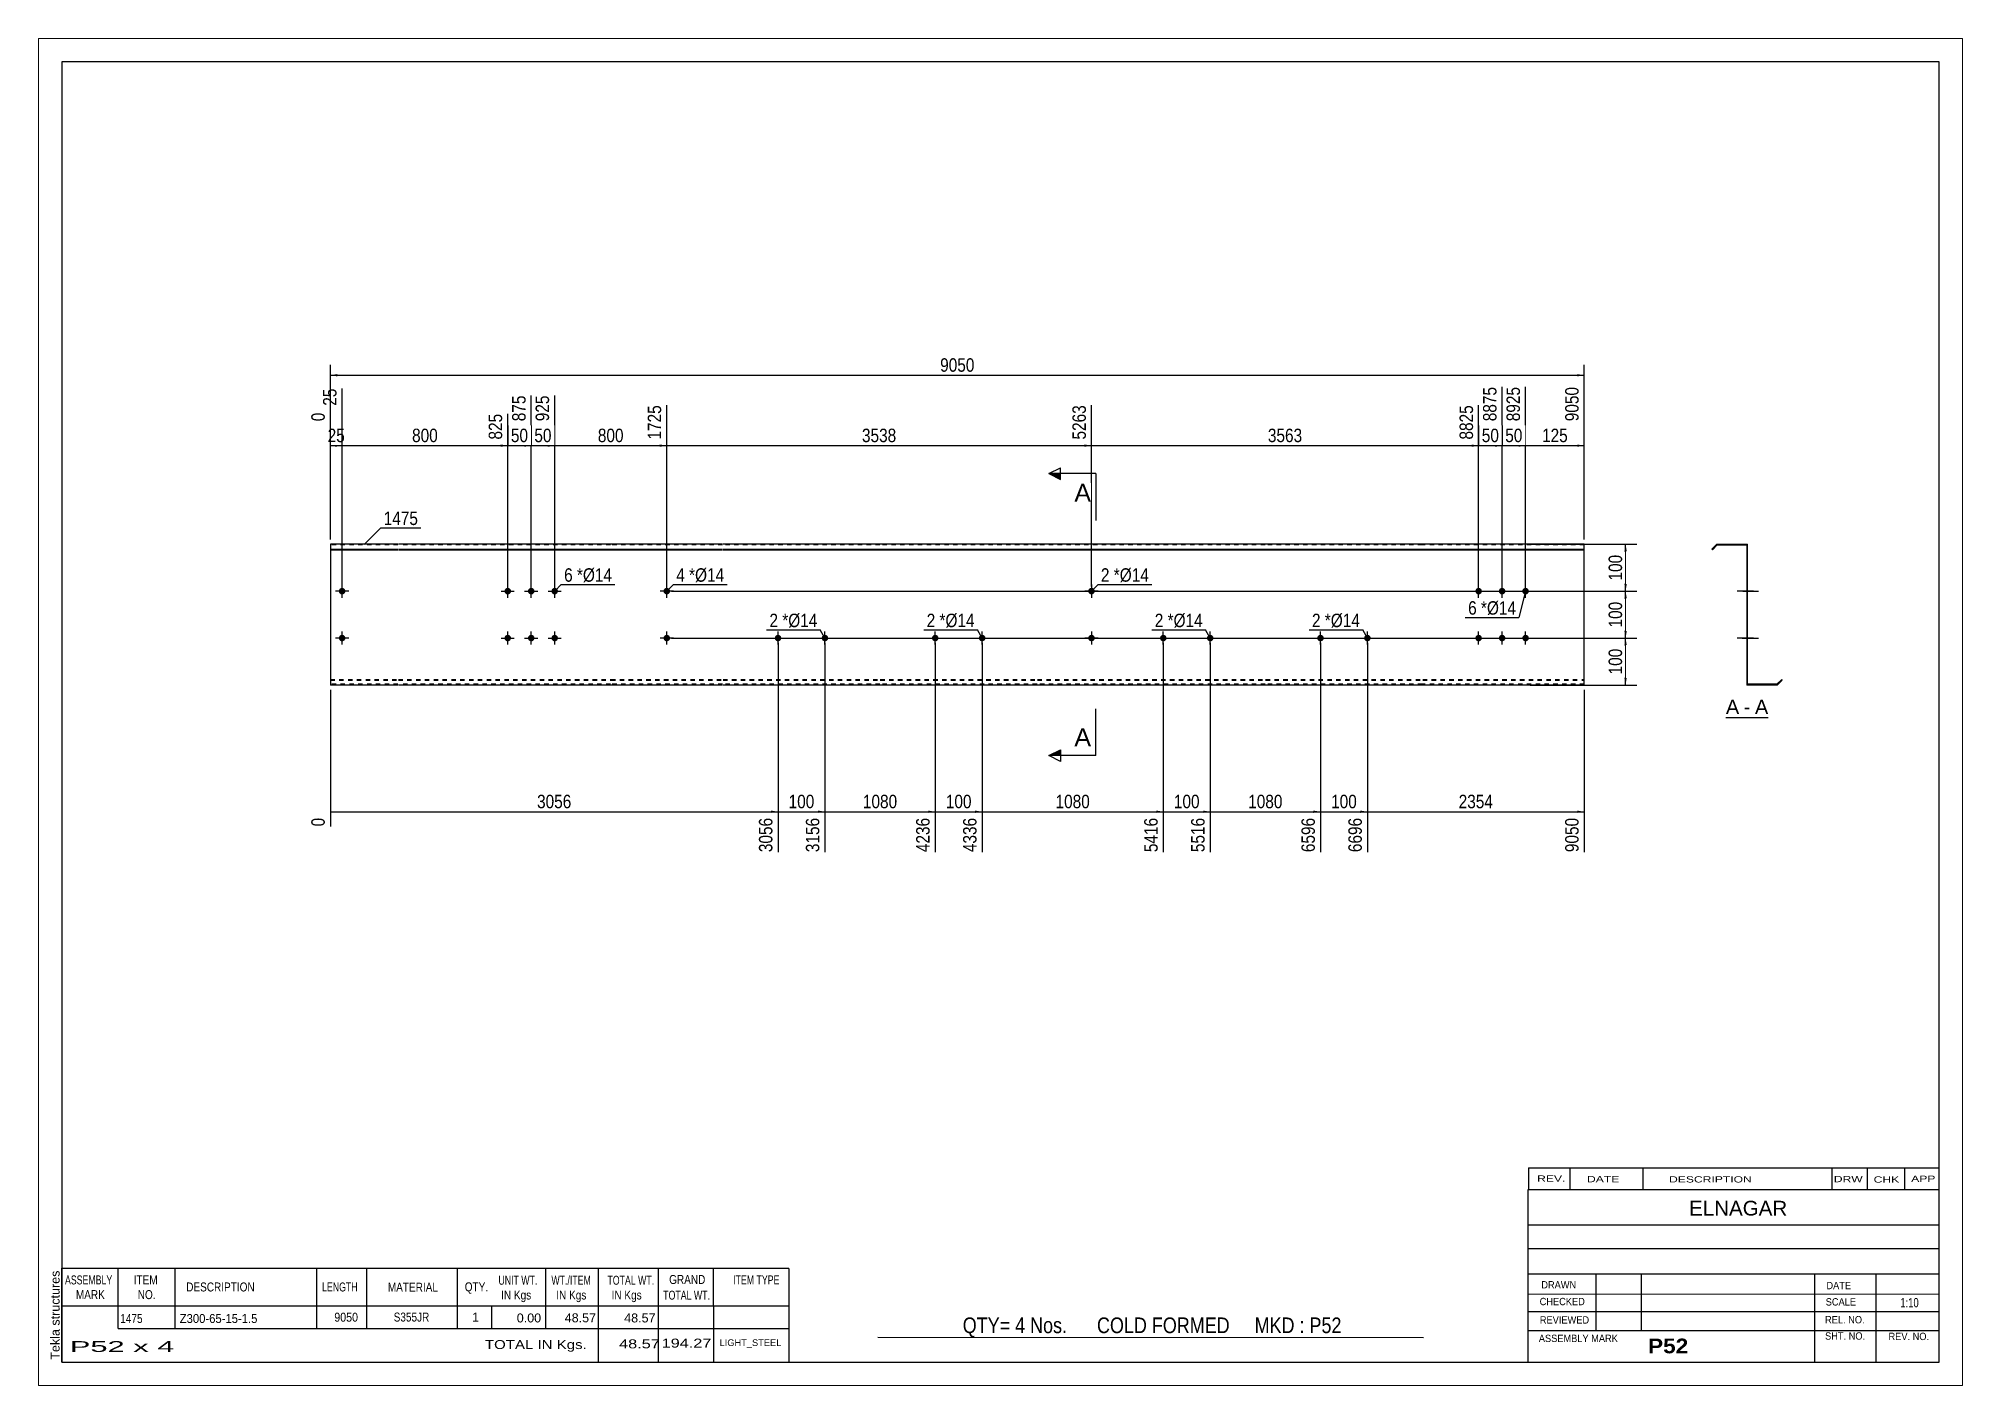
# Paper-space layout 'Layout1' of a CAD drawing. Header units: millimetres. Extents: x 0 to 410, y 0 to 287.
# The model-space entities are those that its viewports show. They can reach past a viewport. Long polylines and large blocks are cut down to what shows.
import ezdxf

# ---------------------------------------------------------------- set-up
doc = ezdxf.new("R2010")
doc.units = ezdxf.units.MM
doc.linetypes.add('DXK_LINE_DOT1', pattern=[1.8814, 0.9407, -0.9407])
doc.layers.add('Viewport layer', color=7, linetype='Continuous', plot=False)
doc.styles.add('Arial', font='ARIAL.TTF', dxfattribs={"height": 0.2})
doc.styles.add('Arial Bold', font='ARIALBD.TTF', dxfattribs={"height": 0.2})
doc.styles.add('Arial Narrow', font='ARIALN.TTF', dxfattribs={"height": 0.2})

# ---------------------------------------------------------------- blocks, each defined once
blk = doc.blocks.new('Unknown-629091441-1721')
at = {"color": 5, "linetype": 'Continuous'}
for p, q in [((342.8, 117.75), (-57.2, 117.75)), ((-57.2, 117.75), (-57.2, -159.25)), ((342.8, -159.25), (342.8, 117.75)), ((-57.2, -159.25), (342.8, -159.25))]:
    blk.add_line(p, q, dxfattribs=at)
at = {"color": 174, "linetype": 'Continuous', "style": 'Arial'}
blk.add_text('Tekla structures', height=1.9102, rotation=90, dxfattribs=at).set_placement((-57.7, -158.75))
blk = doc.blocks.new('Unknown-629091441-12 - 1233')
at = {"color": 7, "linetype": 'Continuous'}
blk.add_line((297.37, -21.95), (306.4, -21.95), dxfattribs=at)
at = {"color": 0, "linetype": 'Continuous'}
blk.add_wipeout([(300.21, -21.2), (300.21, -18), (297.37, -18), (297.37, -21.2)], dxfattribs=at)
blk.add_wipeout([(302.6, -21.2), (302.6, -18), (301.17, -18), (301.17, -21.2)], dxfattribs=at)
at = {"color": 96, "linetype": 'Continuous', "style": 'Arial'}
blk.add_text('A', height=3.06, dxfattribs=at).set_placement((297.37, -21.2))
at = {"color": 0, "linetype": 'Continuous'}
blk.add_wipeout([(306.4, -21.2), (306.4, -18), (303.56, -18), (303.56, -21.2)], dxfattribs=at)
at = {"color": 96, "linetype": 'Continuous', "style": 'Arial'}
for s, p in [('-', (301.17, -21.2)), ('A', (303.56, -21.2))]:
    blk.add_text(s, height=3.06, dxfattribs=at).set_placement(p)
blk = doc.blocks.new('Bolt-629091441-1223 - 1203')
at = {"linetype": 'Continuous'}
for points in [[(210.99, -4.3, -1), (210.99, -5.7, -1)], [(220.99, -4.3, -1), (220.99, -5.7, -1)]]:
    blk.add_hatch(color=3, dxfattribs=at).paths.add_polyline_path(points)
at = {"color": 3, "linetype": 'Continuous'}
for p, q in [((210.99, -6.4), (210.99, -3.6)), ((220.99, -6.4), (220.99, -3.6)), ((209.59, -5), (212.39, -5)), ((219.59, -5), (222.39, -5))]:
    blk.add_line(p, q, dxfattribs=at)
blk = doc.blocks.new('Part-629091441-1218 - 1203')
at = {"color": 2, "linetype": 'Continuous'}
for p, q in [((0, 15), (0, -15)), ((14.4, 15), (0, 15)), ((0, 13.94), (14.4, 13.94)), ((0, 13.83), (14.4, 13.83)), ((59.69, 15), (14.5, 15)), ((14.5, 13.94), (59.69, 13.94)), ((14.5, 13.83), (59.69, 13.83)), ((83.59, 15), (59.79, 15)), ((59.79, 13.94), (83.59, 13.94)), ((59.79, 13.83), (83.59, 13.83)), ((117.09, 15), (83.69, 15)), ((83.69, 13.94), (117.09, 13.94)), ((83.69, 13.83), (117.09, 13.83)), ((150.59, 15), (117.19, 15)), ((117.19, 13.94), (150.59, 13.94)), ((117.19, 13.83), (150.59, 13.83)), ((199.19, 15), (150.69, 15)), ((150.69, 13.94), (199.19, 13.94)), ((150.69, 13.83), (199.19, 13.83)), ((232.69, 15), (199.29, 15)), ((199.29, 13.94), (232.69, 13.94)), ((199.29, 13.83), (232.69, 13.83)), ((267.19, 15), (232.79, 15)), ((232.79, 13.94), (267.19, 13.94)), ((232.79, 13.83), (267.19, 13.83)), ((267.19, 13.94), (267.19, 15)), ((267.19, -15), (267.19, 13.94)), ((14.4, -15), (0, -15)), ((59.69, -15), (14.5, -15)), ((83.59, -15), (59.79, -15)), ((117.09, -15), (83.69, -15)), ((150.59, -15), (117.19, -15)), ((199.19, -15), (150.69, -15)), ((232.69, -15), (199.29, -15)), ((267.19, -15), (232.79, -15))]:
    blk.add_line(p, q, dxfattribs=at)
at = {"color": 7, "linetype": 'DXK_LINE_DOT1'}
for p, q in [((14.4, 14.85), (0, 14.85)), ((59.69, 14.85), (14.5, 14.85)), ((83.59, 14.85), (59.79, 14.85)), ((117.09, 14.85), (83.69, 14.85)), ((150.59, 14.85), (117.19, 14.85)), ((199.19, 14.85), (150.69, 14.85)), ((232.69, 14.85), (199.29, 14.85)), ((267.19, 14.85), (232.79, 14.85)), ((0, -13.83), (14.4, -13.83)), ((0, -13.94), (14.4, -13.94)), ((14.4, -14.85), (0, -14.85)), ((14.5, -13.83), (59.69, -13.83)), ((14.5, -13.94), (59.69, -13.94)), ((59.69, -14.85), (14.5, -14.85)), ((59.79, -13.83), (83.59, -13.83)), ((59.79, -13.94), (83.59, -13.94)), ((83.59, -14.85), (59.79, -14.85)), ((83.69, -13.83), (117.09, -13.83)), ((83.69, -13.94), (117.09, -13.94)), ((117.09, -14.85), (83.69, -14.85)), ((117.19, -13.83), (150.59, -13.83)), ((117.19, -13.94), (150.59, -13.94)), ((150.59, -14.85), (117.19, -14.85)), ((150.69, -13.83), (199.19, -13.83)), ((150.69, -13.94), (199.19, -13.94)), ((199.19, -14.85), (150.69, -14.85)), ((199.29, -13.83), (232.69, -13.83)), ((199.29, -13.94), (232.69, -13.94)), ((232.69, -14.85), (199.29, -14.85)), ((232.79, -13.83), (267.19, -13.83)), ((232.79, -13.94), (267.19, -13.94)), ((267.19, -14.85), (232.79, -14.85))]:
    blk.add_line(p, q, dxfattribs=at)
blk = doc.blocks.new('Bolt-629091441-1219 - 1203')
at = {"linetype": 'Continuous'}
for points in [[(243.99, 5, -1), (245.39, 5, -1)], [(248.99, 5, -1), (250.39, 5, -1)], [(253.99, 5, -1), (255.39, 5, -1)], [(243.99, -5, -1), (245.39, -5, -1)], [(248.99, -5, -1), (250.39, -5, -1)], [(253.99, -5, -1), (255.39, -5, -1)]]:
    blk.add_hatch(color=3, dxfattribs=at).paths.add_polyline_path(points)
at = {"color": 3, "linetype": 'Continuous'}
for p, q in [((243.29, 5), (246.09, 5)), ((244.69, 3.6), (244.69, 6.4)), ((248.29, 5), (251.09, 5)), ((249.69, 3.6), (249.69, 6.4)), ((253.29, 5), (256.09, 5)), ((254.69, 3.6), (254.69, 6.4)), ((244.69, -6.4), (244.69, -3.6)), ((249.69, -6.4), (249.69, -3.6)), ((254.69, -6.4), (254.69, -3.6)), ((243.29, -5), (246.09, -5)), ((248.29, -5), (251.09, -5)), ((253.29, -5), (256.09, -5))]:
    blk.add_line(p, q, dxfattribs=at)
blk = doc.blocks.new('Bolt-629091441-1220 - 1203')
at = {"linetype": 'Continuous'}
for points in [[(95.39, -4.3, -1), (95.39, -5.7, -1)], [(105.39, -4.3, -1), (105.39, -5.7, -1)]]:
    blk.add_hatch(color=3, dxfattribs=at).paths.add_polyline_path(points)
at = {"color": 3, "linetype": 'Continuous'}
for p, q in [((95.39, -6.4), (95.39, -3.6)), ((105.39, -6.4), (105.39, -3.6)), ((93.99, -5), (96.79, -5)), ((103.99, -5), (106.79, -5))]:
    blk.add_line(p, q, dxfattribs=at)
blk = doc.blocks.new('Bolt-629091441-1221 - 1203')
at = {"linetype": 'Continuous'}
for points in [[(128.89, -4.3, -1), (128.89, -5.7, -1)], [(138.89, -4.3, -1), (138.89, -5.7, -1)]]:
    blk.add_hatch(color=3, dxfattribs=at).paths.add_polyline_path(points)
at = {"color": 3, "linetype": 'Continuous'}
for p, q in [((128.89, -6.4), (128.89, -3.6)), ((138.89, -6.4), (138.89, -3.6)), ((127.49, -5), (130.29, -5)), ((137.49, -5), (140.29, -5))]:
    blk.add_line(p, q, dxfattribs=at)
blk = doc.blocks.new('Bolt-629091441-1222 - 1203')
at = {"linetype": 'Continuous'}
for points in [[(177.49, -4.3, -1), (177.49, -5.7, -1)], [(187.49, -4.3, -1), (187.49, -5.7, -1)]]:
    blk.add_hatch(color=3, dxfattribs=at).paths.add_polyline_path(points)
at = {"color": 3, "linetype": 'Continuous'}
for p, q in [((177.49, -6.4), (177.49, -3.6)), ((187.49, -6.4), (187.49, -3.6)), ((176.09, -5), (178.89, -5)), ((186.09, -5), (188.89, -5))]:
    blk.add_line(p, q, dxfattribs=at)
blk = doc.blocks.new('Bolt-629091441-1224 - 1203')
at = {"linetype": 'Continuous'}
for points in [[(37.1, 5, -1), (38.5, 5, -1)], [(42.1, 5, -1), (43.5, 5, -1)], [(47.1, 5, -1), (48.5, 5, -1)], [(37.1, -5, -1), (38.5, -5, -1)], [(42.1, -5, -1), (43.5, -5, -1)], [(47.1, -5, -1), (48.5, -5, -1)]]:
    blk.add_hatch(color=3, dxfattribs=at).paths.add_polyline_path(points)
at = {"color": 3, "linetype": 'Continuous'}
for p, q in [((36.4, 5), (39.2, 5)), ((37.8, 3.6), (37.8, 6.4)), ((41.4, 5), (44.2, 5)), ((42.8, 3.6), (42.8, 6.4)), ((46.4, 5), (49.2, 5)), ((47.8, 3.6), (47.8, 6.4)), ((37.8, -6.4), (37.8, -3.6)), ((42.8, -6.4), (42.8, -3.6)), ((47.8, -6.4), (47.8, -3.6)), ((36.4, -5), (39.2, -5)), ((41.4, -5), (44.2, -5)), ((46.4, -5), (49.2, -5))]:
    blk.add_line(p, q, dxfattribs=at)
blk = doc.blocks.new('Bolt-629091441-1225 - 1203')
at = {"linetype": 'Continuous'}
for points in [[(1.8, -5, -1), (3.2, -5, -1)], [(70.99, -5, -1), (72.39, -5, -1)]]:
    blk.add_hatch(color=3, dxfattribs=at).paths.add_polyline_path(points)
at = {"color": 3, "linetype": 'Continuous'}
for p, q in [((2.5, -6.4), (2.5, -3.6)), ((71.69, -6.4), (71.69, -3.6)), ((3.9, -5), (1.1, -5)), ((73.09, -5), (70.29, -5))]:
    blk.add_line(p, q, dxfattribs=at)
blk = doc.blocks.new('Bolt-629091441-1226 - 1203')
at = {"linetype": 'Continuous'}
for points in [[(1.8, 5, -1), (3.2, 5, -1)], [(70.99, 5, -1), (72.39, 5, -1)]]:
    blk.add_hatch(color=3, dxfattribs=at).paths.add_polyline_path(points)
at = {"color": 3, "linetype": 'Continuous'}
for p, q in [((3.9, 5), (1.1, 5)), ((2.5, 3.6), (2.5, 6.4)), ((73.09, 5), (70.29, 5)), ((71.69, 3.6), (71.69, 6.4))]:
    blk.add_line(p, q, dxfattribs=at)
blk = doc.blocks.new('Bolt-629091441-1227 - 1203')
at = {"linetype": 'Continuous'}
for points in [[(162.89, 5, -1), (161.49, 5, -1)], [(162.89, -5, -1), (161.49, -5, -1)]]:
    blk.add_hatch(color=3, dxfattribs=at).paths.add_polyline_path(points)
at = {"color": 3, "linetype": 'Continuous'}
for p, q in [((163.59, 5), (160.79, 5)), ((162.19, 6.4), (162.19, 3.6)), ((162.19, -3.6), (162.19, -6.4)), ((163.59, -5), (160.79, -5))]:
    blk.add_line(p, q, dxfattribs=at)
blk = doc.blocks.new('Bolt-629091441-1240 - 1233')
at = {"linetype": 'Continuous'}
blk.add_hatch(color=3, dxfattribs=at).paths.add_polyline_path([(301.96, -5.7), (301.96, -4.3), (301.81, -4.3), (301.81, -5.7)])
blk.add_hatch(color=3, dxfattribs=at).paths.add_polyline_path([(301.96, -5.7), (301.96, -4.3), (301.81, -4.3), (301.81, -5.7)])
at = {"color": 3, "linetype": 'Continuous'}
for p, q in [((300.86, -5), (303.61, -5)), ((300.86, -5), (303.61, -5)), ((301.81, -4.3), (301.96, -4.3)), ((301.81, -4.3), (301.96, -4.3)), ((301.81, -5.7), (301.96, -5.7)), ((301.81, -5.7), (301.96, -5.7))]:
    blk.add_line(p, q, dxfattribs=at)
blk = doc.blocks.new('Part-629091441-1235 - 1233')
at = {"color": 2, "linetype": 'Continuous'}
for p, q in [((295.46, 15), (294.4, 13.94)), ((294.4, 13.94), (294.51, 13.83)), ((294.51, 13.83), (295.52, 14.85)), ((295.46, 15), (301.96, 15)), ((295.52, 14.85), (301.81, 14.85)), ((301.81, 14.85), (301.81, -15)), ((301.96, -14.85), (301.96, 15)), ((308.31, -15), (301.81, -15)), ((308.25, -14.85), (301.96, -14.85)), ((309.27, -13.83), (308.25, -14.85)), ((308.31, -15), (309.37, -13.94)), ((309.37, -13.94), (309.27, -13.83))]:
    blk.add_line(p, q, dxfattribs=at)
blk = doc.blocks.new('Bolt-629091441-1236 - 1233')
at = {"linetype": 'Continuous'}
for points in [[(301.81, 5.7), (301.81, 4.3), (301.96, 4.3), (301.96, 5.7)], [(301.81, 5.7), (301.81, 4.3), (301.96, 4.3), (301.96, 5.7)], [(301.81, 5.7), (301.81, 4.3), (301.96, 4.3), (301.96, 5.7)], [(301.81, -4.3), (301.81, -5.7), (301.96, -5.7), (301.96, -4.3)], [(301.81, -4.3), (301.81, -5.7), (301.96, -5.7), (301.96, -4.3)], [(301.81, -4.3), (301.81, -5.7), (301.96, -5.7), (301.96, -4.3)]]:
    blk.add_hatch(color=3, dxfattribs=at).paths.add_polyline_path(points)
at = {"color": 3, "linetype": 'Continuous'}
for p, q in [((303.26, 5), (299.96, 5)), ((303.26, 5), (299.96, 5)), ((303.26, 5), (299.96, 5)), ((301.96, 5.7), (301.81, 5.7)), ((301.96, 5.7), (301.81, 5.7)), ((301.96, 5.7), (301.81, 5.7)), ((301.96, 4.3), (301.81, 4.3)), ((301.96, 4.3), (301.81, 4.3)), ((301.96, 4.3), (301.81, 4.3)), ((303.26, -5), (299.96, -5)), ((303.26, -5), (299.96, -5)), ((303.26, -5), (299.96, -5)), ((301.96, -4.3), (301.81, -4.3)), ((301.96, -4.3), (301.81, -4.3)), ((301.96, -4.3), (301.81, -4.3)), ((301.96, -5.7), (301.81, -5.7)), ((301.96, -5.7), (301.81, -5.7)), ((301.96, -5.7), (301.81, -5.7))]:
    blk.add_line(p, q, dxfattribs=at)
blk = doc.blocks.new('Bolt-629091441-1237 - 1233')
at = {"linetype": 'Continuous'}
blk.add_hatch(color=3, dxfattribs=at).paths.add_polyline_path([(301.96, -5.7), (301.96, -4.3), (301.81, -4.3), (301.81, -5.7)])
blk.add_hatch(color=3, dxfattribs=at).paths.add_polyline_path([(301.96, -5.7), (301.96, -4.3), (301.81, -4.3), (301.81, -5.7)])
at = {"color": 3, "linetype": 'Continuous'}
for p, q in [((300.86, -5), (303.61, -5)), ((300.86, -5), (303.61, -5)), ((301.81, -4.3), (301.96, -4.3)), ((301.81, -4.3), (301.96, -4.3)), ((301.81, -5.7), (301.96, -5.7)), ((301.81, -5.7), (301.96, -5.7))]:
    blk.add_line(p, q, dxfattribs=at)
blk = doc.blocks.new('Bolt-629091441-1238 - 1233')
at = {"linetype": 'Continuous'}
blk.add_hatch(color=3, dxfattribs=at).paths.add_polyline_path([(301.96, -5.7), (301.96, -4.3), (301.81, -4.3), (301.81, -5.7)])
blk.add_hatch(color=3, dxfattribs=at).paths.add_polyline_path([(301.96, -5.7), (301.96, -4.3), (301.81, -4.3), (301.81, -5.7)])
at = {"color": 3, "linetype": 'Continuous'}
for p, q in [((300.86, -5), (303.61, -5)), ((300.86, -5), (303.61, -5)), ((301.81, -4.3), (301.96, -4.3)), ((301.81, -4.3), (301.96, -4.3)), ((301.81, -5.7), (301.96, -5.7)), ((301.81, -5.7), (301.96, -5.7))]:
    blk.add_line(p, q, dxfattribs=at)
blk = doc.blocks.new('Bolt-629091441-1239 - 1233')
at = {"linetype": 'Continuous'}
blk.add_hatch(color=3, dxfattribs=at).paths.add_polyline_path([(301.96, -5.7), (301.96, -4.3), (301.81, -4.3), (301.81, -5.7)])
blk.add_hatch(color=3, dxfattribs=at).paths.add_polyline_path([(301.96, -5.7), (301.96, -4.3), (301.81, -4.3), (301.81, -5.7)])
at = {"color": 3, "linetype": 'Continuous'}
for p, q in [((300.86, -5), (303.61, -5)), ((300.86, -5), (303.61, -5)), ((301.81, -4.3), (301.96, -4.3)), ((301.81, -4.3), (301.96, -4.3)), ((301.81, -5.7), (301.96, -5.7)), ((301.81, -5.7), (301.96, -5.7))]:
    blk.add_line(p, q, dxfattribs=at)
blk = doc.blocks.new('Bolt-629091441-1241 - 1233')
at = {"linetype": 'Continuous'}
for points in [[(301.81, 5.7), (301.81, 4.3), (301.96, 4.3), (301.96, 5.7)], [(301.81, 5.7), (301.81, 4.3), (301.96, 4.3), (301.96, 5.7)], [(301.81, 5.7), (301.81, 4.3), (301.96, 4.3), (301.96, 5.7)], [(301.81, -4.3), (301.81, -5.7), (301.96, -5.7), (301.96, -4.3)], [(301.81, -4.3), (301.81, -5.7), (301.96, -5.7), (301.96, -4.3)], [(301.81, -4.3), (301.81, -5.7), (301.96, -5.7), (301.96, -4.3)]]:
    blk.add_hatch(color=3, dxfattribs=at).paths.add_polyline_path(points)
at = {"color": 3, "linetype": 'Continuous'}
for p, q in [((303.26, 5), (299.96, 5)), ((303.26, 5), (299.96, 5)), ((303.26, 5), (299.96, 5)), ((301.96, 5.7), (301.81, 5.7)), ((301.96, 5.7), (301.81, 5.7)), ((301.96, 5.7), (301.81, 5.7)), ((301.96, 4.3), (301.81, 4.3)), ((301.96, 4.3), (301.81, 4.3)), ((301.96, 4.3), (301.81, 4.3)), ((303.26, -5), (299.96, -5)), ((303.26, -5), (299.96, -5)), ((303.26, -5), (299.96, -5)), ((301.96, -4.3), (301.81, -4.3)), ((301.96, -4.3), (301.81, -4.3)), ((301.96, -4.3), (301.81, -4.3)), ((301.96, -5.7), (301.81, -5.7)), ((301.96, -5.7), (301.81, -5.7)), ((301.96, -5.7), (301.81, -5.7))]:
    blk.add_line(p, q, dxfattribs=at)
blk = doc.blocks.new('Bolt-629091441-1242 - 1233')
at = {"linetype": 'Continuous'}
blk.add_hatch(color=3, dxfattribs=at).paths.add_polyline_path([(301.81, -4.3), (301.81, -5.7), (301.96, -5.7), (301.96, -4.3)])
blk.add_hatch(color=3, dxfattribs=at).paths.add_polyline_path([(301.81, -4.3), (301.81, -5.7), (301.96, -5.7), (301.96, -4.3)])
at = {"color": 3, "linetype": 'Continuous'}
for p, q in [((301.01, -5), (304.31, -5)), ((301.01, -5), (304.31, -5)), ((301.81, -4.3), (301.96, -4.3)), ((301.81, -4.3), (301.96, -4.3)), ((301.81, -5.7), (301.96, -5.7)), ((301.81, -5.7), (301.96, -5.7))]:
    blk.add_line(p, q, dxfattribs=at)
blk = doc.blocks.new('Bolt-629091441-1243 - 1233')
at = {"linetype": 'Continuous'}
blk.add_hatch(color=3, dxfattribs=at).paths.add_polyline_path([(301.81, 5.7), (301.81, 4.3), (301.96, 4.3), (301.96, 5.7)])
blk.add_hatch(color=3, dxfattribs=at).paths.add_polyline_path([(301.81, 5.7), (301.81, 4.3), (301.96, 4.3), (301.96, 5.7)])
at = {"color": 3, "linetype": 'Continuous'}
for p, q in [((301.01, 5), (304.31, 5)), ((301.01, 5), (304.31, 5)), ((301.81, 5.7), (301.96, 5.7)), ((301.81, 5.7), (301.96, 5.7)), ((301.81, 4.3), (301.96, 4.3)), ((301.81, 4.3), (301.96, 4.3))]:
    blk.add_line(p, q, dxfattribs=at)
blk = doc.blocks.new('Bolt-629091441-1244 - 1233')
at = {"linetype": 'Continuous'}
for points in [[(301.96, 4.3), (301.96, 5.7), (301.81, 5.7), (301.81, 4.3)], [(301.96, -5.7), (301.96, -4.3), (301.81, -4.3), (301.81, -5.7)]]:
    blk.add_hatch(color=3, dxfattribs=at).paths.add_polyline_path(points)
at = {"color": 3, "linetype": 'Continuous'}
for p, q in [((301.96, 5), (299.81, 5)), ((301.96, 5.7), (301.81, 5.7)), ((301.96, 4.3), (301.81, 4.3)), ((301.96, -5), (299.81, -5)), ((301.96, -4.3), (301.81, -4.3)), ((301.96, -5.7), (301.81, -5.7))]:
    blk.add_line(p, q, dxfattribs=at)
blk = doc.blocks.new('StraightDimension-629091441-1342 - 1203')
at = {"linetype": 'Continuous'}
for points in [[(275.75, 3.5), (276, 5), (276.25, 3.5)], [(276.25, -3.5), (276, -5), (275.75, -3.5)]]:
    blk.add_hatch(color=7, dxfattribs=at).paths.add_polyline_path(points)
at = {"color": 7, "linetype": 'Continuous'}
for p, q in [((72.69, 5), (278.4, 5)), ((276, -5), (276, 5)), ((72.69, -5), (278.4, -5))]:
    blk.add_line(p, q, dxfattribs=at)
at = {"color": 0}
blk.add_wipeout([(275.85, 3.34), (271.65, 3.34), (271.65, -3.34), (275.85, -3.34)], dxfattribs=at)
at = {"color": 3, "style": 'Arial Narrow'}
blk.add_text('100', height=2.863, rotation=90.0002, dxfattribs=at).set_placement((275.25, -2.74))
blk = doc.blocks.new('StraightDimension-629091441-1310 - 1203')
at = {"linetype": 'Continuous'}
blk.add_hatch(color=7, dxfattribs=at).paths.add_polyline_path([(137.39, -41.75), (138.89, -42), (137.39, -42.25)])
at = {"color": 7, "linetype": 'Continuous'}
for p, q in [((128.89, -6), (128.89, -50.61)), ((138.89, -6), (138.89, -50.61)), ((128.89, -42), (138.89, -42))]:
    blk.add_line(p, q, dxfattribs=at)
at = {"color": 0}
blk.add_wipeout([(137.23, -41.85), (137.23, -37.65), (130.55, -37.65), (130.55, -41.85)], dxfattribs=at)
at = {"color": 0, "linetype": 'Continuous'}
blk.add_wipeout([(138.29, -42.7), (134.09, -42.7), (134.09, -51.21), (138.29, -51.21)], dxfattribs=at)
at = {"color": 3, "style": 'Arial Narrow'}
blk.add_text('100', height=2.863, dxfattribs=at).set_placement((131.15, -41.25))
at = {"color": 3, "linetype": 'Continuous', "style": 'Arial Narrow'}
blk.add_text('4336', height=2.863, rotation=90.0002, dxfattribs=at).set_placement((137.69, -50.61))
blk = doc.blocks.new('StraightDimension-629091441-1269 - 1203')
at = {"linetype": 'Continuous'}
blk.add_hatch(color=7, dxfattribs=at).paths.add_polyline_path([(1, 36.25), (2.5, 36), (1, 35.75)])
at = {"color": 7, "linetype": 'Continuous'}
for p, q in [((2.5, 6), (2.5, 48.16)), ((0, 16), (0, 43.03)), ((0, 36), (2.5, 36))]:
    blk.add_line(p, q, dxfattribs=at)
at = {"color": 0, "linetype": 'Continuous'}
blk.add_wipeout([(1.9, 48.76), (-2.3, 48.76), (-2.3, 43.9), (1.9, 43.9)], dxfattribs=at)
at = {"color": 0}
blk.add_wipeout([(3.68, 36.15), (3.68, 40.35), (-1.18, 40.35), (-1.18, 36.15)], dxfattribs=at)
at = {"color": 0, "linetype": 'Continuous'}
blk.add_wipeout([(-0.6, 43.63), (-4.8, 43.63), (-4.8, 40.6), (-0.6, 40.6)], dxfattribs=at)
at = {"color": 3, "linetype": 'Continuous', "style": 'Arial Narrow'}
for s, height, p in [('25', 2.863, (1.3, 44.5)), ('0', 2.86, (-1.2, 41.2))]:
    blk.add_text(s, height=height, rotation=90.0002, dxfattribs=at).set_placement(p)
at = {"color": 3, "style": 'Arial Narrow'}
blk.add_text('25', height=2.863, dxfattribs=at).set_placement((-0.58, 36.75))
blk = doc.blocks.new('StraightDimension-629091441-1260 - 1203')
at = {"linetype": 'Continuous'}
blk.add_hatch(color=7, dxfattribs=at).paths.add_polyline_path([(265.69, 36.25), (267.19, 36), (265.69, 35.75)])
at = {"color": 7, "linetype": 'Continuous'}
for p, q in [((254.69, 6), (254.69, 48.51)), ((267.19, 16), (267.19, 48.51)), ((254.69, 36), (267.19, 36))]:
    blk.add_line(p, q, dxfattribs=at)
at = {"color": 0}
blk.add_wipeout([(264.28, 36.15), (264.28, 40.35), (257.6, 40.35), (257.6, 36.15)], dxfattribs=at)
at = {"color": 0, "linetype": 'Continuous'}
blk.add_wipeout([(266.59, 49.11), (262.39, 49.11), (262.39, 40.6), (266.59, 40.6)], dxfattribs=at)
at = {"color": 3, "linetype": 'Continuous', "style": 'Arial Narrow'}
blk.add_text('9050', height=2.863, rotation=90.0002, dxfattribs=at).set_placement((265.99, 41.2))
at = {"color": 3, "style": 'Arial Narrow'}
blk.add_text('125', height=2.863, dxfattribs=at).set_placement((258.2, 36.75))
blk = doc.blocks.new('StraightDimension-629091441-1261 - 1203')
at = {"linetype": 'Continuous'}
blk.add_hatch(color=7, dxfattribs=at).paths.add_polyline_path([(253.19, 36.25), (254.69, 36), (253.19, 35.75)])
at = {"color": 7, "linetype": 'Continuous'}
for p, q in [((249.69, 6), (249.69, 48.51)), ((254.69, 6), (254.69, 48.51)), ((249.69, 36), (254.69, 36))]:
    blk.add_line(p, q, dxfattribs=at)
at = {"color": 0}
blk.add_wipeout([(254.62, 36.15), (254.62, 40.35), (249.76, 40.35), (249.76, 36.15)], dxfattribs=at)
at = {"color": 0, "linetype": 'Continuous'}
blk.add_wipeout([(254.09, 49.11), (249.89, 49.11), (249.89, 40.6), (254.09, 40.6)], dxfattribs=at)
at = {"color": 3, "linetype": 'Continuous', "style": 'Arial Narrow'}
blk.add_text('8925', height=2.863, rotation=90.0002, dxfattribs=at).set_placement((253.49, 41.2))
at = {"color": 3, "style": 'Arial Narrow'}
blk.add_text('50', height=2.863, dxfattribs=at).set_placement((250.36, 36.75))
blk = doc.blocks.new('StraightDimension-629091441-1262 - 1203')
at = {"linetype": 'Continuous'}
blk.add_hatch(color=7, dxfattribs=at).paths.add_polyline_path([(248.19, 36.25), (249.69, 36), (248.19, 35.75)])
at = {"color": 7, "linetype": 'Continuous'}
for p, q in [((249.69, 6), (249.69, 48.51)), ((244.69, 6), (244.69, 44.61)), ((244.69, 36), (249.69, 36))]:
    blk.add_line(p, q, dxfattribs=at)
at = {"color": 0}
blk.add_wipeout([(249.62, 36.15), (249.62, 40.35), (244.76, 40.35), (244.76, 36.15)], dxfattribs=at)
at = {"color": 0, "linetype": 'Continuous'}
blk.add_wipeout([(249.09, 49.11), (244.89, 49.11), (244.89, 40.6), (249.09, 40.6)], dxfattribs=at)
at = {"color": 3, "linetype": 'Continuous', "style": 'Arial Narrow'}
blk.add_text('8875', height=2.863, rotation=90.0002, dxfattribs=at).set_placement((248.49, 41.2))
at = {"color": 3, "style": 'Arial Narrow'}
blk.add_text('50', height=2.863, dxfattribs=at).set_placement((245.36, 36.75))
blk = doc.blocks.new('StraightDimension-629091441-1312 - 1203')
at = {"linetype": 'Continuous'}
blk.add_hatch(color=7, dxfattribs=at).paths.add_polyline_path([(103.89, -41.75), (105.39, -42), (103.89, -42.25)])
at = {"color": 7, "linetype": 'Continuous'}
for p, q in [((95.39, -6), (95.39, -50.61)), ((105.39, -6), (105.39, -50.61)), ((95.39, -42), (105.39, -42))]:
    blk.add_line(p, q, dxfattribs=at)
at = {"color": 0}
blk.add_wipeout([(103.73, -41.85), (103.73, -37.65), (97.05, -37.65), (97.05, -41.85)], dxfattribs=at)
at = {"color": 0, "linetype": 'Continuous'}
blk.add_wipeout([(104.79, -42.7), (100.59, -42.7), (100.59, -51.21), (104.79, -51.21)], dxfattribs=at)
at = {"color": 3, "style": 'Arial Narrow'}
blk.add_text('100', height=2.863, dxfattribs=at).set_placement((97.65, -41.25))
at = {"color": 3, "linetype": 'Continuous', "style": 'Arial Narrow'}
blk.add_text('3156', height=2.863, rotation=90.0002, dxfattribs=at).set_placement((104.19, -50.61))
blk = doc.blocks.new('StraightDimension-629091441-1263 - 1203')
at = {"linetype": 'Continuous'}
blk.add_hatch(color=7, dxfattribs=at).paths.add_polyline_path([(243.19, 36.25), (244.69, 36), (243.19, 35.75)])
at = {"color": 7, "linetype": 'Continuous'}
for p, q in [((162.19, 6), (162.19, 44.61)), ((244.69, 6), (244.69, 44.61)), ((162.19, 36), (244.69, 36))]:
    blk.add_line(p, q, dxfattribs=at)
at = {"color": 0, "linetype": 'Continuous'}
blk.add_wipeout([(244.09, 45.21), (239.89, 45.21), (239.89, 36.7), (244.09, 36.7)], dxfattribs=at)
at = {"color": 0}
blk.add_wipeout([(207.69, 36.15), (207.69, 40.35), (199.18, 40.35), (199.18, 36.15)], dxfattribs=at)
at = {"color": 3, "linetype": 'Continuous', "style": 'Arial Narrow'}
blk.add_text('8825', height=2.863, rotation=90.0002, dxfattribs=at).set_placement((243.49, 37.3))
at = {"color": 3, "style": 'Arial Narrow'}
blk.add_text('3563', height=2.863, dxfattribs=at).set_placement((199.78, 36.75))
blk = doc.blocks.new('StraightDimension-629091441-1343 - 1203')
at = {"linetype": 'Continuous'}
for points in [[(275.75, -6.5), (276, -5), (276.25, -6.5)], [(276.25, -13.5), (276, -15), (275.75, -13.5)]]:
    blk.add_hatch(color=7, dxfattribs=at).paths.add_polyline_path(points)
at = {"color": 7, "linetype": 'Continuous'}
for p, q in [((72.69, -5), (278.4, -5)), ((276, -15), (276, -5)), ((255.69, -15), (278.4, -15))]:
    blk.add_line(p, q, dxfattribs=at)
at = {"color": 0}
blk.add_wipeout([(275.85, -6.66), (271.65, -6.66), (271.65, -13.34), (275.85, -13.34)], dxfattribs=at)
at = {"color": 3, "style": 'Arial Narrow'}
blk.add_text('100', height=2.863, rotation=90.0002, dxfattribs=at).set_placement((275.25, -12.74))
blk = doc.blocks.new('StraightDimension-629091441-1264 - 1203')
at = {"linetype": 'Continuous'}
blk.add_hatch(color=7, dxfattribs=at).paths.add_polyline_path([(160.69, 36.25), (162.19, 36), (160.69, 35.75)])
at = {"color": 7, "linetype": 'Continuous'}
for p, q in [((71.69, 6), (71.69, 44.61)), ((162.19, 6), (162.19, 44.61)), ((71.69, 36), (162.19, 36))]:
    blk.add_line(p, q, dxfattribs=at)
at = {"color": 0, "linetype": 'Continuous'}
blk.add_wipeout([(161.59, 45.21), (157.39, 45.21), (157.39, 36.7), (161.59, 36.7)], dxfattribs=at)
at = {"color": 0}
blk.add_wipeout([(121.2, 36.15), (121.2, 40.35), (112.68, 40.35), (112.68, 36.15)], dxfattribs=at)
at = {"color": 3, "linetype": 'Continuous', "style": 'Arial Narrow'}
blk.add_text('5263', height=2.863, rotation=90.0002, dxfattribs=at).set_placement((160.99, 37.3))
at = {"color": 3, "style": 'Arial Narrow'}
blk.add_text('3538', height=2.863, dxfattribs=at).set_placement((113.28, 36.75))
blk = doc.blocks.new('StraightDimension-629091441-1265 - 1203')
at = {"linetype": 'Continuous'}
blk.add_hatch(color=7, dxfattribs=at).paths.add_polyline_path([(70.19, 36.25), (71.69, 36), (70.19, 35.75)])
at = {"color": 7, "linetype": 'Continuous'}
for p, q in [((47.8, 6), (47.8, 46.68)), ((71.69, 6), (71.69, 44.61)), ((47.8, 36), (71.69, 36))]:
    blk.add_line(p, q, dxfattribs=at)
at = {"color": 0, "linetype": 'Continuous'}
blk.add_wipeout([(71.09, 45.21), (66.89, 45.21), (66.89, 36.7), (71.09, 36.7)], dxfattribs=at)
at = {"color": 0}
blk.add_wipeout([(63.09, 36.15), (63.09, 40.35), (56.4, 40.35), (56.4, 36.15)], dxfattribs=at)
at = {"color": 3, "linetype": 'Continuous', "style": 'Arial Narrow'}
blk.add_text('1725', height=2.863, rotation=90.0002, dxfattribs=at).set_placement((70.49, 37.3))
at = {"color": 3, "style": 'Arial Narrow'}
blk.add_text('800', height=2.863, dxfattribs=at).set_placement((57, 36.75))
blk = doc.blocks.new('StraightDimension-629091441-1266 - 1203')
at = {"linetype": 'Continuous'}
blk.add_hatch(color=7, dxfattribs=at).paths.add_polyline_path([(46.3, 36.25), (47.8, 36), (46.3, 35.75)])
at = {"color": 7, "linetype": 'Continuous'}
for p, q in [((42.8, 6), (42.8, 46.68)), ((47.8, 6), (47.8, 46.68)), ((42.8, 36), (47.8, 36))]:
    blk.add_line(p, q, dxfattribs=at)
at = {"color": 0}
blk.add_wipeout([(47.73, 36.15), (47.73, 40.35), (42.87, 40.35), (42.87, 36.15)], dxfattribs=at)
at = {"color": 0, "linetype": 'Continuous'}
blk.add_wipeout([(47.2, 47.28), (43, 47.28), (43, 40.6), (47.2, 40.6)], dxfattribs=at)
at = {"color": 3, "linetype": 'Continuous', "style": 'Arial Narrow'}
blk.add_text('925', height=2.863, rotation=90.0002, dxfattribs=at).set_placement((46.6, 41.2))
at = {"color": 3, "style": 'Arial Narrow'}
blk.add_text('50', height=2.863, dxfattribs=at).set_placement((43.47, 36.75))
blk = doc.blocks.new('StraightDimension-629091441-1267 - 1203')
at = {"linetype": 'Continuous'}
blk.add_hatch(color=7, dxfattribs=at).paths.add_polyline_path([(41.3, 36.25), (42.8, 36), (41.3, 35.75)])
at = {"color": 7, "linetype": 'Continuous'}
for p, q in [((42.8, 6), (42.8, 46.68)), ((37.8, 6), (37.8, 42.78)), ((37.8, 36), (42.8, 36))]:
    blk.add_line(p, q, dxfattribs=at)
at = {"color": 0}
blk.add_wipeout([(42.73, 36.15), (42.73, 40.35), (37.87, 40.35), (37.87, 36.15)], dxfattribs=at)
at = {"color": 0, "linetype": 'Continuous'}
blk.add_wipeout([(42.2, 47.28), (38, 47.28), (38, 40.6), (42.2, 40.6)], dxfattribs=at)
at = {"color": 3, "linetype": 'Continuous', "style": 'Arial Narrow'}
blk.add_text('875', height=2.863, rotation=90.0002, dxfattribs=at).set_placement((41.6, 41.2))
at = {"color": 3, "style": 'Arial Narrow'}
blk.add_text('50', height=2.863, dxfattribs=at).set_placement((38.47, 36.75))
blk = doc.blocks.new('StraightDimension-629091441-1268 - 1203')
at = {"linetype": 'Continuous'}
blk.add_hatch(color=7, dxfattribs=at).paths.add_polyline_path([(36.3, 36.25), (37.8, 36), (36.3, 35.75)])
at = {"color": 7, "linetype": 'Continuous'}
for p, q in [((2.5, 6), (2.5, 48.16)), ((37.8, 6), (37.8, 42.78)), ((2.5, 36), (37.8, 36))]:
    blk.add_line(p, q, dxfattribs=at)
at = {"color": 0, "linetype": 'Continuous'}
blk.add_wipeout([(37.2, 43.38), (33, 43.38), (33, 36.7), (37.2, 36.7)], dxfattribs=at)
at = {"color": 0}
blk.add_wipeout([(23.49, 36.15), (23.49, 40.35), (16.81, 40.35), (16.81, 36.15)], dxfattribs=at)
at = {"color": 3, "linetype": 'Continuous', "style": 'Arial Narrow'}
blk.add_text('825', height=2.863, rotation=90.0002, dxfattribs=at).set_placement((36.6, 37.3))
at = {"color": 3, "style": 'Arial Narrow'}
blk.add_text('800', height=2.863, dxfattribs=at).set_placement((17.41, 36.75))
blk = doc.blocks.new('StraightDimension-629091441-1305 - 1203')
at = {"linetype": 'Continuous'}
blk.add_hatch(color=7, dxfattribs=at).paths.add_polyline_path([(265.69, -41.75), (267.19, -42), (265.69, -42.25)])
at = {"color": 7, "linetype": 'Continuous'}
for p, q in [((220.99, -6), (220.99, -50.61)), ((267.19, -16), (267.19, -50.61)), ((220.99, -42), (267.19, -42))]:
    blk.add_line(p, q, dxfattribs=at)
at = {"color": 0}
blk.add_wipeout([(248.35, -41.85), (248.35, -37.65), (239.83, -37.65), (239.83, -41.85)], dxfattribs=at)
at = {"color": 0, "linetype": 'Continuous'}
blk.add_wipeout([(266.59, -42.7), (262.39, -42.7), (262.39, -51.21), (266.59, -51.21)], dxfattribs=at)
at = {"color": 3, "style": 'Arial Narrow'}
blk.add_text('2354', height=2.863, dxfattribs=at).set_placement((240.43, -41.25))
at = {"color": 3, "linetype": 'Continuous', "style": 'Arial Narrow'}
blk.add_text('9050', height=2.863, rotation=90.0002, dxfattribs=at).set_placement((265.99, -50.61))
blk = doc.blocks.new('StraightDimension-629091441-1306 - 1203')
at = {"linetype": 'Continuous'}
blk.add_hatch(color=7, dxfattribs=at).paths.add_polyline_path([(219.49, -41.75), (220.99, -42), (219.49, -42.25)])
at = {"color": 7, "linetype": 'Continuous'}
for p, q in [((210.99, -6), (210.99, -50.61)), ((220.99, -6), (220.99, -50.61)), ((210.99, -42), (220.99, -42))]:
    blk.add_line(p, q, dxfattribs=at)
at = {"color": 0}
blk.add_wipeout([(219.33, -41.85), (219.33, -37.65), (212.65, -37.65), (212.65, -41.85)], dxfattribs=at)
at = {"color": 0, "linetype": 'Continuous'}
blk.add_wipeout([(220.39, -42.7), (216.19, -42.7), (216.19, -51.21), (220.39, -51.21)], dxfattribs=at)
at = {"color": 3, "style": 'Arial Narrow'}
blk.add_text('100', height=2.863, dxfattribs=at).set_placement((213.25, -41.25))
at = {"color": 3, "linetype": 'Continuous', "style": 'Arial Narrow'}
blk.add_text('6696', height=2.863, rotation=90.0002, dxfattribs=at).set_placement((219.79, -50.61))
blk = doc.blocks.new('StraightDimension-629091441-1371 - 1203')
at = {"linetype": 'Continuous'}
for points in [[(1.5, 50.75), (0, 51), (1.5, 51.25)], [(265.69, 51.25), (267.19, 51), (265.69, 50.75)]]:
    blk.add_hatch(color=7, dxfattribs=at).paths.add_polyline_path(points)
at = {"color": 7, "linetype": 'Continuous'}
for p, q in [((0, 16), (0, 53.25)), ((0, 51), (267.19, 51)), ((267.19, 16), (267.19, 53.25))]:
    blk.add_line(p, q, dxfattribs=at)
at = {"color": 0}
blk.add_wipeout([(137.85, 51.15), (137.85, 55.35), (129.34, 55.35), (129.34, 51.15)], dxfattribs=at)
at = {"color": 3, "style": 'Arial Narrow'}
blk.add_text('9050', height=2.863, dxfattribs=at).set_placement((129.94, 51.75))
blk = doc.blocks.new('StraightDimension-629091441-1307 - 1203')
at = {"linetype": 'Continuous'}
blk.add_hatch(color=7, dxfattribs=at).paths.add_polyline_path([(209.49, -41.75), (210.99, -42), (209.49, -42.25)])
at = {"color": 7, "linetype": 'Continuous'}
for p, q in [((187.49, -6), (187.49, -50.61)), ((210.99, -6), (210.99, -50.61)), ((187.49, -42), (210.99, -42))]:
    blk.add_line(p, q, dxfattribs=at)
at = {"color": 0}
blk.add_wipeout([(203.5, -41.85), (203.5, -37.65), (194.98, -37.65), (194.98, -41.85)], dxfattribs=at)
at = {"color": 0, "linetype": 'Continuous'}
blk.add_wipeout([(210.39, -42.7), (206.19, -42.7), (206.19, -51.21), (210.39, -51.21)], dxfattribs=at)
at = {"color": 3, "style": 'Arial Narrow'}
blk.add_text('1080', height=2.863, dxfattribs=at).set_placement((195.58, -41.25))
at = {"color": 3, "linetype": 'Continuous', "style": 'Arial Narrow'}
blk.add_text('6596', height=2.863, rotation=90.0002, dxfattribs=at).set_placement((209.79, -50.61))
blk = doc.blocks.new('StraightDimension-629091441-1308 - 1203')
at = {"linetype": 'Continuous'}
blk.add_hatch(color=7, dxfattribs=at).paths.add_polyline_path([(185.99, -41.75), (187.49, -42), (185.99, -42.25)])
at = {"color": 7, "linetype": 'Continuous'}
for p, q in [((177.49, -6), (177.49, -50.61)), ((187.49, -6), (187.49, -50.61)), ((177.49, -42), (187.49, -42))]:
    blk.add_line(p, q, dxfattribs=at)
at = {"color": 0}
blk.add_wipeout([(185.83, -41.85), (185.83, -37.65), (179.15, -37.65), (179.15, -41.85)], dxfattribs=at)
at = {"color": 0, "linetype": 'Continuous'}
blk.add_wipeout([(186.89, -42.7), (182.69, -42.7), (182.69, -51.21), (186.89, -51.21)], dxfattribs=at)
at = {"color": 3, "style": 'Arial Narrow'}
blk.add_text('100', height=2.863, dxfattribs=at).set_placement((179.75, -41.25))
at = {"color": 3, "linetype": 'Continuous', "style": 'Arial Narrow'}
blk.add_text('5516', height=2.863, rotation=90.0002, dxfattribs=at).set_placement((186.29, -50.61))
blk = doc.blocks.new('StraightDimension-629091441-1309 - 1203')
at = {"linetype": 'Continuous'}
blk.add_hatch(color=7, dxfattribs=at).paths.add_polyline_path([(175.99, -41.75), (177.49, -42), (175.99, -42.25)])
at = {"color": 7, "linetype": 'Continuous'}
for p, q in [((138.89, -6), (138.89, -50.61)), ((177.49, -6), (177.49, -50.61)), ((138.89, -42), (177.49, -42))]:
    blk.add_line(p, q, dxfattribs=at)
at = {"color": 0}
blk.add_wipeout([(162.45, -41.85), (162.45, -37.65), (153.93, -37.65), (153.93, -41.85)], dxfattribs=at)
at = {"color": 0, "linetype": 'Continuous'}
blk.add_wipeout([(176.89, -42.7), (172.69, -42.7), (172.69, -51.21), (176.89, -51.21)], dxfattribs=at)
at = {"color": 3, "style": 'Arial Narrow'}
blk.add_text('1080', height=2.863, dxfattribs=at).set_placement((154.53, -41.25))
at = {"color": 3, "linetype": 'Continuous', "style": 'Arial Narrow'}
blk.add_text('5416', height=2.863, rotation=90.0002, dxfattribs=at).set_placement((176.29, -50.61))
blk = doc.blocks.new('StraightDimension-629091441-1311 - 1203')
at = {"linetype": 'Continuous'}
blk.add_hatch(color=7, dxfattribs=at).paths.add_polyline_path([(127.39, -41.75), (128.89, -42), (127.39, -42.25)])
at = {"color": 7, "linetype": 'Continuous'}
for p, q in [((105.39, -6), (105.39, -50.61)), ((128.89, -6), (128.89, -50.61)), ((105.39, -42), (128.89, -42))]:
    blk.add_line(p, q, dxfattribs=at)
at = {"color": 0}
blk.add_wipeout([(121.39, -41.85), (121.39, -37.65), (112.88, -37.65), (112.88, -41.85)], dxfattribs=at)
at = {"color": 0, "linetype": 'Continuous'}
blk.add_wipeout([(128.29, -42.7), (124.09, -42.7), (124.09, -51.21), (128.29, -51.21)], dxfattribs=at)
at = {"color": 3, "style": 'Arial Narrow'}
blk.add_text('1080', height=2.863, dxfattribs=at).set_placement((113.48, -41.25))
at = {"color": 3, "linetype": 'Continuous', "style": 'Arial Narrow'}
blk.add_text('4236', height=2.863, rotation=90.0002, dxfattribs=at).set_placement((127.69, -50.61))
blk = doc.blocks.new('StraightDimension-629091441-1313 - 1203')
at = {"linetype": 'Continuous'}
blk.add_hatch(color=7, dxfattribs=at).paths.add_polyline_path([(93.89, -41.75), (95.39, -42), (93.89, -42.25)])
at = {"color": 7, "linetype": 'Continuous'}
for p, q in [((95.39, -6), (95.39, -50.61)), ((0, -16), (0, -45.13)), ((0, -42), (95.39, -42))]:
    blk.add_line(p, q, dxfattribs=at)
at = {"color": 0}
blk.add_wipeout([(51.95, -41.85), (51.95, -37.65), (43.44, -37.65), (43.44, -41.85)], dxfattribs=at)
at = {"color": 0, "linetype": 'Continuous'}
for points in [[(-0.6, -42.7), (-4.8, -42.7), (-4.8, -45.73), (-0.6, -45.73)], [(94.79, -42.7), (90.59, -42.7), (90.59, -51.21), (94.79, -51.21)]]:
    blk.add_wipeout(points, dxfattribs=at)
at = {"color": 3, "style": 'Arial Narrow'}
blk.add_text('3056', height=2.863, dxfattribs=at).set_placement((44.04, -41.25))
at = {"color": 3, "linetype": 'Continuous', "style": 'Arial Narrow'}
for s, height, p in [('0', 2.86, (-1.2, -45.13)), ('3056', 2.863, (94.19, -50.61))]:
    blk.add_text(s, height=height, rotation=90.0002, dxfattribs=at).set_placement(p)
blk = doc.blocks.new('StraightDimension-629091441-1341 - 1203')
at = {"linetype": 'Continuous'}
for points in [[(275.75, 13.5), (276, 15), (276.25, 13.5)], [(276.25, 6.5), (276, 5), (275.75, 6.5)]]:
    blk.add_hatch(color=7, dxfattribs=at).paths.add_polyline_path(points)
at = {"color": 7, "linetype": 'Continuous'}
for p, q in [((255.69, 15), (278.4, 15)), ((276, 5), (276, 15)), ((72.69, 5), (278.4, 5))]:
    blk.add_line(p, q, dxfattribs=at)
at = {"color": 0}
blk.add_wipeout([(275.85, 13.34), (271.65, 13.34), (271.65, 6.66), (275.85, 6.66)], dxfattribs=at)
at = {"color": 3, "style": 'Arial Narrow'}
blk.add_text('100', height=2.863, rotation=90.0002, dxfattribs=at).set_placement((275.25, 7.26))
blk = doc.blocks.new('CBS_BOM-629091441-1778')
at = {"color": 7, "linetype": 'Continuous'}
for p, q in [((-57.23, -147.28), (-57.23, -139.28)), ((-57.23, -139.28), (97.69, -139.28)), ((-45.23, -147.28), (-45.23, -139.28)), ((-33.04, -147.28), (-33.04, -139.28)), ((-2.88, -147.28), (-2.88, -139.28)), ((7.8, -147.28), (7.8, -139.28)), ((27.12, -147.28), (27.12, -139.28)), ((45.92, -147.28), (45.92, -139.28)), ((57.13, -147.28), (57.13, -139.28)), ((69.92, -147.28), (69.92, -139.28)), ((81.67, -147.28), (81.67, -139.28)), ((97.69, -139.29), (97.69, -147.27)), ((-57.23, -147.28), (97.69, -147.28)), ((-57.23, -152.08), (-57.23, -147.28)), ((-45.23, -152.08), (-45.23, -147.28)), ((-33.04, -152.08), (-33.04, -147.28)), ((-2.88, -152.08), (-2.88, -147.28)), ((7.8, -152.08), (7.8, -147.28)), ((27.12, -152.08), (27.12, -147.28)), ((34.38, -152.08), (34.38, -147.28)), ((45.92, -152.08), (45.92, -147.28)), ((57.13, -152.08), (57.13, -147.28)), ((69.92, -152.08), (69.92, -147.28)), ((81.69, -152.08), (81.69, -147.28)), ((97.69, -147.28), (97.69, -152.08)), ((-57.23, -159.28), (-57.23, -152.1)), ((-45.23, -152.08), (97.69, -152.08)), ((57.13, -159.28), (57.13, -152.1)), ((69.92, -159.28), (69.92, -152.1)), ((81.73, -159.28), (81.73, -152.1)), ((97.69, -152.08), (97.69, -159.28)), ((-57.23, -159.28), (97.69, -159.28))]:
    blk.add_line(p, q, dxfattribs=at)
at = {"color": 3, "linetype": 'Continuous', "style": 'Arial'}
for s, height, width, p in [('ASSEMBLY', 1.91, 0.7, (-56.55, -142.71)), ('ITEM', 1.91, 0.8, (-41.9, -142.71)), ('DESCRIPTION', 1.9102, 0.8, (-30.72, -144.21)), ('LENGTH', 1.91, 0.7, (-1.77, -144.21)), ('MATERIAL', 1.91, 0.8, (12.25, -144.26)), ('QTY.', 1.91, 0.8, (28.64, -144.18)), ('UNIT WT.', 1.91, 0.7, (35.81, -142.78)), ('WT./ITEM', 1.91, 0.7, (47.1, -142.78)), ('TOTAL WT.', 1.91, 0.7, (59.04, -142.78)), ('GRAND', 1.91, 0.8, (72.19, -142.62)), ('ITEM TYPE', 1.91, 0.7, (85.83, -142.7)), ('MARK', 1.91, 0.8, (-54.23, -145.84)), ('NO.', 1.91, 0.8, (-41.05, -145.84)), ('IN Kgs', 1.91, 0.8, (36.39, -145.92)), ('IN Kgs', 1.91, 0.8, (48.14, -145.92)), ('IN Kgs', 1.91, 0.8, (59.93, -145.92)), ('TOTAL WT.', 1.91, 0.7, (70.93, -145.96))]:
    blk.add_text(s, height=height, dxfattribs=dict(at, width=width)).set_placement(p)
at = {"color": 7, "linetype": 'Continuous', "style": 'Arial'}
for s, height, width, p in [('1475', 1.91, 0.8, (-44.77, -150.93)), ('Z300-65-15-1.5', 1.9102, 0.9, (-32.1, -150.93)), ('9050', 1.91, 0.85, (0.84, -150.65)), ('S355JR', 1.91, 0.8, (13.49, -150.62))]:
    blk.add_text(s, height=height, dxfattribs=dict(at, width=width)).set_placement(p)
for s, p in [('1', (30.21, -150.62)), ('0.00', (39.72, -150.81)), ('48.57', (49.94, -150.78)), ('48.57', (62.61, -150.81))]:
    blk.add_text(s, height=1.91, dxfattribs=at).set_placement(p)
at = {"color": 6, "linetype": 'Continuous', "style": 'Arial'}
for s, height, width, p in [('P52 x 4', 2.292, 2.05, (-55.51, -157.09)), ('TOTAL IN Kgs.', 1.9102, 1.2, (32.93, -156.48)), ('48.57', 1.91, 1.3, (61.52, -156.33)), ('194.27', 1.91, 1.3, (70.59, -156.17))]:
    blk.add_text(s, height=height, dxfattribs=dict(at, width=width)).set_placement(p)
blk.add_text('LIGHT_STEEL', height=1.4135, dxfattribs=at).set_placement((82.94, -155.83))
blk = doc.blocks.new('CBS_CALLOFF-629091441-1779')
at = {"color": 7, "linetype": 'Continuous'}
blk.add_line((116.68, -153.98), (232.91, -154), dxfattribs=at)
at = {"color": 3, "linetype": 'Continuous', "style": 'Arial Narrow'}
blk.add_text('QTY= 4 Nos.      COLD FORMED     MKD : P52', height=3.3405, dxfattribs=at).set_placement((134.75, -153.09))
blk = doc.blocks.new('CBS_NAME_BLOG-629091441-1780')
at = {"color": 7, "linetype": 'Continuous'}
for p, q in [((255.21, -122.5), (342.73, -122.5)), ((255.21, -159.21), (255.21, -122.5)), ((255.21, -130.04), (342.73, -130.04)), ((255.28, -135.09), (342.8, -135.09)), ((255.21, -140.46), (342.73, -140.46)), ((269.73, -152.57), (269.73, -140.47)), ((279.42, -152.54), (279.42, -140.47)), ((316.33, -159.21), (316.33, -140.48)), ((329.38, -159.21), (329.38, -140.47)), ((255.22, -144.76), (342.8, -144.74)), ((255.21, -148.51), (342.73, -148.51)), ((255.21, -152.55), (342.73, -152.55)), ((255.21, -159.25), (342.8, -159.25))]:
    blk.add_line(p, q, dxfattribs=at)
at = {"color": 3, "linetype": 'Continuous', "style": 'Arial'}
blk.add_text('ELNAGAR', height=3.133, dxfattribs=at).set_placement((289.53, -128.03))
at = {"color": 3, "linetype": 'Continuous'}
for s, height, style, width, p in [('DRAWN', 1.566, 'Arial', 0.9, (258.04, -143.57)), ('DATE', 1.566, 'Arial', 0.9, (318.8, -143.73)), ('CHECKED', 1.566, 'Arial', 0.9, (257.69, -147.14)), ('SCALE', 1.566, 'Arial', 0.9, (318.65, -147.21)), ('1:10', 1.957, 'Arial Narrow', 0.9, (334.54, -147.57)), ('REVIEWED', 1.566, 'Arial', 0.9, (257.73, -151.06)), ('REL. NO.', 1.566, 'Arial', 0.9, (318.51, -151.01)), ('ASSEMBLY MARK', 1.5663, 'Arial', 0.9, (257.51, -154.99)), ('P52', 3.131, 'Arial Bold', 1.1, (280.79, -157.39)), ('SHT. NO.', 1.566, 'Arial', 0.9, (318.51, -154.48)), ('REV. NO.', 1.566, 'Arial', 0.9, (332.03, -154.57))]:
    blk.add_text(s, height=height, dxfattribs=dict(at, style=style, width=width)).set_placement(p)
blk = doc.blocks.new('CBS_REVISION-629091441-1781')
at = {"color": 7, "linetype": 'Continuous'}
for p, q in [((255.29, -117.87), (342.79, -117.87)), ((255.29, -117.87), (255.29, -122.5)), ((264.09, -117.87), (264.09, -122.5)), ((279.68, -117.87), (279.68, -122.44)), ((319.94, -117.87), (319.94, -122.5)), ((327.48, -117.87), (327.48, -122.5)), ((335.43, -117.87), (335.43, -122.5)), ((255.29, -122.5), (342.79, -122.5))]:
    blk.add_line(p, q, dxfattribs=at)
at = {"color": 7, "style": 'Arial Narrow', "width": 1.7}
for s, height, p in [('REV.', 1.326, (257.15, -120.82)), ('DATE', 1.326, (267.78, -120.94)), ('DESCRIPTION', 1.3257, (285.26, -120.99)), ('DRW', 1.326, (320.37, -120.93)), ('CHK', 1.326, (328.86, -121.02)), ('APP', 1.326, (336.86, -120.87))]:
    blk.add_text(s, height=height, dxfattribs=at).set_placement(p)
blk = doc.blocks.new('Mark-629091441-1392 - 1203')
at = {"color": 0}
blk.add_wipeout([(211, -2.67), (211, 0.33), (209.17, 0.33), (209.17, -2.67)], dxfattribs=at)
blk.add_wipeout([(211, -2.67), (211, 0.33), (209.17, 0.33), (209.17, -2.67)], dxfattribs=at)
blk.add_wipeout([(213.18, -2.67), (213.18, 0.33), (211.9, 0.33), (211.9, -2.67)], dxfattribs=at)
blk.add_wipeout([(213.18, -2.67), (213.18, 0.33), (211.9, 0.33), (211.9, -2.67)], dxfattribs=at)
at = {"color": 3, "style": 'Arial Narrow'}
blk.add_text('2', height=2.86, dxfattribs=at).set_placement((209.17, -2.67))
at = {"color": 0}
blk.add_wipeout([(219.39, -2.67), (219.39, 0.33), (213.18, 0.33), (213.18, -2.67)], dxfattribs=at)
blk.add_wipeout([(219.39, -2.67), (219.39, 0.33), (213.18, 0.33), (213.18, -2.67)], dxfattribs=at)
at = {"color": 7, "linetype": 'Continuous'}
for p in [(208.57, -3.27), (220.99, -5)]:
    blk.add_line(p, (219.99, -3.27), dxfattribs=at)
at = {"color": 3, "style": 'Arial Narrow'}
for s, height, p in [('*', 2.86, (211.9, -2.67)), ('Ø14', 2.863, (213.18, -2.67))]:
    blk.add_text(s, height=height, dxfattribs=at).set_placement(p)
blk = doc.blocks.new('Mark-629091441-1393 - 1203')
at = {"color": 0}
blk.add_wipeout([(51.64, 7.01), (51.64, 10.01), (49.81, 10.01), (49.81, 7.01)], dxfattribs=at)
blk.add_wipeout([(51.64, 7.01), (51.64, 10.01), (49.81, 10.01), (49.81, 7.01)], dxfattribs=at)
at = {"color": 7, "linetype": 'Continuous'}
blk.add_line((47.8, 5), (49.21, 6.41), dxfattribs=at)
at = {"color": 0}
blk.add_wipeout([(53.82, 7.01), (53.82, 10.01), (52.54, 10.01), (52.54, 7.01)], dxfattribs=at)
blk.add_wipeout([(53.82, 7.01), (53.82, 10.01), (52.54, 10.01), (52.54, 7.01)], dxfattribs=at)
at = {"color": 3, "style": 'Arial Narrow'}
blk.add_text('6', height=2.86, dxfattribs=at).set_placement((49.81, 7.01))
at = {"color": 0}
blk.add_wipeout([(60.03, 7.01), (60.03, 10.01), (53.82, 10.01), (53.82, 7.01)], dxfattribs=at)
blk.add_wipeout([(60.03, 7.01), (60.03, 10.01), (53.82, 10.01), (53.82, 7.01)], dxfattribs=at)
at = {"color": 7, "linetype": 'Continuous'}
blk.add_line((49.21, 6.41), (60.63, 6.41), dxfattribs=at)
at = {"color": 3, "style": 'Arial Narrow'}
for s, height, p in [('*', 2.86, (52.54, 7.01)), ('Ø14', 2.863, (53.82, 7.01))]:
    blk.add_text(s, height=height, dxfattribs=at).set_placement(p)
blk = doc.blocks.new('SectionMark-629091441-1258 - 1203')
at = {"linetype": 'Continuous'}
for points in [[(155.6, 30.05), (155.6, 28.8), (153.1, 30.05)], [(155.6, -28.8), (155.6, -30.05), (153.1, -30.05)]]:
    blk.add_hatch(color=30, dxfattribs=at).paths.add_polyline_path(points)
at = {"color": 30, "linetype": 'Continuous'}
for p, q in [((153.1, 30.05), (155.6, 31.3)), ((153.1, 30.05), (155.6, 28.8)), ((155.6, 28.8), (155.6, 31.3)), ((153.1, -30.05), (155.6, -28.8)), ((155.6, -31.3), (153.1, -30.05)), ((155.6, -28.8), (155.6, -31.3))]:
    blk.add_line(p, q, dxfattribs=at)
at = {"color": 0, "linetype": 'Continuous'}
for points in [[(162.1, 24.05), (162.1, 28.05), (158.54, 28.05), (158.54, 24.05)], [(162.1, -28.05), (162.1, -24.05), (158.54, -24.05), (158.54, -28.05)]]:
    blk.add_wipeout(points, dxfattribs=at)
at = {"color": 30, "linetype": 'Continuous'}
for p, q in [((163.1, 30.05), (153.1, 30.05)), ((163.1, 30.05), (163.1, 20.05)), ((163.1, -30.05), (163.1, -20.05)), ((163.1, -30.05), (153.1, -30.05))]:
    blk.add_line(p, q, dxfattribs=at)
at = {"color": 96, "linetype": 'Continuous', "style": 'Arial'}
for p in [(158.54, 24.05), (158.54, -28.05)]:
    blk.add_text('A', height=3.82, dxfattribs=at).set_placement(p)
blk = doc.blocks.new('Mark-629091441-1374 - 1203')
at = {"color": 0}
blk.add_wipeout([(18.67, 19.09), (18.67, 22.09), (11.36, 22.09), (11.36, 19.09)], dxfattribs=at)
blk.add_wipeout([(18.67, 19.09), (18.67, 22.09), (11.36, 22.09), (11.36, 19.09)], dxfattribs=at)
at = {"color": 7, "linetype": 'Continuous'}
for p, q in [((7.22, 14.95), (10.76, 18.49)), ((10.76, 18.49), (19.27, 18.49))]:
    blk.add_line(p, q, dxfattribs=at)
at = {"color": 3, "style": 'Arial Narrow'}
blk.add_text('1475', height=2.863, dxfattribs=at).set_placement((11.36, 19.09))
blk = doc.blocks.new('MarkSet-629091441-1385 - 1203')
at = {"color": 0}
blk.add_wipeout([(75.53, 7.01), (75.53, 10.01), (73.71, 10.01), (73.71, 7.01)], dxfattribs=at)
blk.add_wipeout([(75.53, 7.01), (75.53, 10.01), (73.71, 10.01), (73.71, 7.01)], dxfattribs=at)
at = {"color": 7, "linetype": 'Continuous'}
blk.add_line((71.69, 5), (73.11, 6.41), dxfattribs=at)
at = {"color": 0}
blk.add_wipeout([(77.71, 7.01), (77.71, 10.01), (76.43, 10.01), (76.43, 7.01)], dxfattribs=at)
blk.add_wipeout([(77.71, 7.01), (77.71, 10.01), (76.43, 10.01), (76.43, 7.01)], dxfattribs=at)
at = {"color": 3, "style": 'Arial Narrow'}
blk.add_text('4', height=2.86, dxfattribs=at).set_placement((73.71, 7.01))
at = {"color": 0}
blk.add_wipeout([(83.92, 7.01), (83.92, 10.01), (77.71, 10.01), (77.71, 7.01)], dxfattribs=at)
blk.add_wipeout([(83.92, 7.01), (83.92, 10.01), (77.71, 10.01), (77.71, 7.01)], dxfattribs=at)
at = {"color": 7, "linetype": 'Continuous'}
blk.add_line((73.11, 6.41), (84.52, 6.41), dxfattribs=at)
at = {"color": 3, "style": 'Arial Narrow'}
for s, height, p in [('*', 2.86, (76.43, 7.01)), ('Ø14', 2.863, (77.71, 7.01))]:
    blk.add_text(s, height=height, dxfattribs=at).set_placement(p)
blk = doc.blocks.new('Mark-629091441-1388 - 1203')
at = {"color": 0}
blk.add_wipeout([(244.28, -0.01), (244.28, 2.99), (242.45, 2.99), (242.45, -0.01)], dxfattribs=at)
blk.add_wipeout([(244.28, -0.01), (244.28, 2.99), (242.45, 2.99), (242.45, -0.01)], dxfattribs=at)
blk.add_wipeout([(246.46, -0.01), (246.46, 2.99), (245.18, 2.99), (245.18, -0.01)], dxfattribs=at)
blk.add_wipeout([(246.46, -0.01), (246.46, 2.99), (245.18, 2.99), (245.18, -0.01)], dxfattribs=at)
at = {"color": 3, "style": 'Arial Narrow'}
blk.add_text('6', height=2.86, dxfattribs=at).set_placement((242.45, -0.01))
at = {"color": 0}
blk.add_wipeout([(252.67, -0.01), (252.67, 2.99), (246.46, 2.99), (246.46, -0.01)], dxfattribs=at)
blk.add_wipeout([(252.67, -0.01), (252.67, 2.99), (246.46, 2.99), (246.46, -0.01)], dxfattribs=at)
at = {"color": 7, "linetype": 'Continuous'}
for p in [(254.69, 5), (241.85, -0.61)]:
    blk.add_line(p, (253.27, -0.61), dxfattribs=at)
at = {"color": 3, "style": 'Arial Narrow'}
for s, height, p in [('*', 2.86, (245.18, -0.01)), ('Ø14', 2.863, (246.46, -0.01))]:
    blk.add_text(s, height=height, dxfattribs=at).set_placement(p)
blk = doc.blocks.new('Mark-629091441-1389 - 1203')
at = {"color": 0}
blk.add_wipeout([(95.4, -2.67), (95.4, 0.33), (93.57, 0.33), (93.57, -2.67)], dxfattribs=at)
blk.add_wipeout([(95.4, -2.67), (95.4, 0.33), (93.57, 0.33), (93.57, -2.67)], dxfattribs=at)
blk.add_wipeout([(97.57, -2.67), (97.57, 0.33), (96.3, 0.33), (96.3, -2.67)], dxfattribs=at)
blk.add_wipeout([(97.57, -2.67), (97.57, 0.33), (96.3, 0.33), (96.3, -2.67)], dxfattribs=at)
at = {"color": 3, "style": 'Arial Narrow'}
blk.add_text('2', height=2.86, dxfattribs=at).set_placement((93.57, -2.67))
at = {"color": 0}
blk.add_wipeout([(103.79, -2.67), (103.79, 0.33), (97.57, 0.33), (97.57, -2.67)], dxfattribs=at)
blk.add_wipeout([(103.79, -2.67), (103.79, 0.33), (97.57, 0.33), (97.57, -2.67)], dxfattribs=at)
at = {"color": 7, "linetype": 'Continuous'}
for p in [(92.97, -3.27), (105.39, -5)]:
    blk.add_line(p, (104.39, -3.27), dxfattribs=at)
at = {"color": 3, "style": 'Arial Narrow'}
for s, height, p in [('*', 2.86, (96.3, -2.67)), ('Ø14', 2.863, (97.57, -2.67))]:
    blk.add_text(s, height=height, dxfattribs=at).set_placement(p)
blk = doc.blocks.new('Mark-629091441-1390 - 1203')
at = {"color": 0}
blk.add_wipeout([(128.9, -2.67), (128.9, 0.33), (127.07, 0.33), (127.07, -2.67)], dxfattribs=at)
blk.add_wipeout([(128.9, -2.67), (128.9, 0.33), (127.07, 0.33), (127.07, -2.67)], dxfattribs=at)
blk.add_wipeout([(131.07, -2.67), (131.07, 0.33), (129.8, 0.33), (129.8, -2.67)], dxfattribs=at)
blk.add_wipeout([(131.07, -2.67), (131.07, 0.33), (129.8, 0.33), (129.8, -2.67)], dxfattribs=at)
at = {"color": 3, "style": 'Arial Narrow'}
blk.add_text('2', height=2.86, dxfattribs=at).set_placement((127.07, -2.67))
at = {"color": 0}
blk.add_wipeout([(137.29, -2.67), (137.29, 0.33), (131.07, 0.33), (131.07, -2.67)], dxfattribs=at)
blk.add_wipeout([(137.29, -2.67), (137.29, 0.33), (131.07, 0.33), (131.07, -2.67)], dxfattribs=at)
at = {"color": 7, "linetype": 'Continuous'}
for p in [(126.47, -3.27), (138.89, -5)]:
    blk.add_line(p, (137.89, -3.27), dxfattribs=at)
at = {"color": 3, "style": 'Arial Narrow'}
for s, height, p in [('*', 2.86, (129.8, -2.67)), ('Ø14', 2.863, (131.07, -2.67))]:
    blk.add_text(s, height=height, dxfattribs=at).set_placement(p)
blk = doc.blocks.new('Mark-629091441-1391 - 1203')
at = {"color": 0}
blk.add_wipeout([(177.5, -2.67), (177.5, 0.33), (175.67, 0.33), (175.67, -2.67)], dxfattribs=at)
blk.add_wipeout([(177.5, -2.67), (177.5, 0.33), (175.67, 0.33), (175.67, -2.67)], dxfattribs=at)
blk.add_wipeout([(179.68, -2.67), (179.68, 0.33), (178.4, 0.33), (178.4, -2.67)], dxfattribs=at)
blk.add_wipeout([(179.68, -2.67), (179.68, 0.33), (178.4, 0.33), (178.4, -2.67)], dxfattribs=at)
at = {"color": 3, "style": 'Arial Narrow'}
blk.add_text('2', height=2.86, dxfattribs=at).set_placement((175.67, -2.67))
at = {"color": 0}
blk.add_wipeout([(185.89, -2.67), (185.89, 0.33), (179.68, 0.33), (179.68, -2.67)], dxfattribs=at)
blk.add_wipeout([(185.89, -2.67), (185.89, 0.33), (179.68, 0.33), (179.68, -2.67)], dxfattribs=at)
at = {"color": 7, "linetype": 'Continuous'}
for p in [(175.07, -3.27), (187.49, -5)]:
    blk.add_line(p, (186.49, -3.27), dxfattribs=at)
at = {"color": 3, "style": 'Arial Narrow'}
for s, height, p in [('*', 2.86, (178.4, -2.67)), ('Ø14', 2.863, (179.68, -2.67))]:
    blk.add_text(s, height=height, dxfattribs=at).set_placement(p)
blk = doc.blocks.new('Mark-629091441-1394 - 1203')
at = {"color": 0}
blk.add_wipeout([(166.03, 7.01), (166.03, 10.01), (164.2, 10.01), (164.2, 7.01)], dxfattribs=at)
blk.add_wipeout([(166.03, 7.01), (166.03, 10.01), (164.2, 10.01), (164.2, 7.01)], dxfattribs=at)
at = {"color": 7, "linetype": 'Continuous'}
blk.add_line((162.19, 5), (163.6, 6.41), dxfattribs=at)
at = {"color": 0}
blk.add_wipeout([(168.21, 7.01), (168.21, 10.01), (166.93, 10.01), (166.93, 7.01)], dxfattribs=at)
blk.add_wipeout([(168.21, 7.01), (168.21, 10.01), (166.93, 10.01), (166.93, 7.01)], dxfattribs=at)
at = {"color": 3, "style": 'Arial Narrow'}
blk.add_text('2', height=2.86, dxfattribs=at).set_placement((164.2, 7.01))
at = {"color": 0}
blk.add_wipeout([(174.42, 7.01), (174.42, 10.01), (168.21, 10.01), (168.21, 7.01)], dxfattribs=at)
blk.add_wipeout([(174.42, 7.01), (174.42, 10.01), (168.21, 10.01), (168.21, 7.01)], dxfattribs=at)
at = {"color": 7, "linetype": 'Continuous'}
blk.add_line((163.6, 6.41), (175.02, 6.41), dxfattribs=at)
at = {"color": 3, "style": 'Arial Narrow'}
for s, height, p in [('*', 2.86, (166.93, 7.01)), ('Ø14', 2.863, (168.21, 7.01))]:
    blk.add_text(s, height=height, dxfattribs=at).set_placement(p)

msp = doc.modelspace()

# ---------------------------------------------------------------- block references
for name in ['Unknown-629091441-1721', 'Part-629091441-1218 - 1203', 'Part-629091441-1235 - 1233', 'Bolt-629091441-1226 - 1203', 'Bolt-629091441-1224 - 1203', 'Bolt-629091441-1227 - 1203', 'Bolt-629091441-1219 - 1203', 'Bolt-629091441-1244 - 1233', 'Bolt-629091441-1236 - 1233', 'Bolt-629091441-1241 - 1233', 'Bolt-629091441-1243 - 1233', 'Bolt-629091441-1225 - 1203', 'Bolt-629091441-1220 - 1203', 'Bolt-629091441-1221 - 1203', 'Bolt-629091441-1222 - 1203', 'Bolt-629091441-1223 - 1203', 'Bolt-629091441-1240 - 1233', 'Bolt-629091441-1237 - 1233', 'Bolt-629091441-1238 - 1233', 'Bolt-629091441-1239 - 1233', 'Bolt-629091441-1242 - 1233', 'CBS_REVISION-629091441-1781', 'CBS_NAME_BLOG-629091441-1780', 'CBS_BOM-629091441-1778', 'CBS_CALLOFF-629091441-1779']:
    msp.add_blockref(name, (0, 0))

# ---------------------------------------------------------------- next in the draw order: block references
for name in ['StraightDimension-629091441-1269 - 1203', 'StraightDimension-629091441-1342 - 1203', 'Unknown-629091441-12 - 1233']:
    msp.add_blockref(name, (0, 0))

# ---------------------------------------------------------------- next in the draw order: block references
for name in ['StraightDimension-629091441-1260 - 1203', 'StraightDimension-629091441-1312 - 1203', 'StraightDimension-629091441-1310 - 1203']:
    msp.add_blockref(name, (0, 0))

# ---------------------------------------------------------------- next in the draw order: block references
for name in ['StraightDimension-629091441-1261 - 1203', 'StraightDimension-629091441-1343 - 1203']:
    msp.add_blockref(name, (0, 0))

# ---------------------------------------------------------------- next in the draw order: block references
for name in ['StraightDimension-629091441-1262 - 1203', 'StraightDimension-629091441-1313 - 1203', 'StraightDimension-629091441-1311 - 1203', 'StraightDimension-629091441-1305 - 1203']:
    msp.add_blockref(name, (0, 0))

# ---------------------------------------------------------------- next in the draw order: block references
for name in ['StraightDimension-629091441-1263 - 1203', 'Mark-629091441-1389 - 1203', 'StraightDimension-629091441-1306 - 1203']:
    msp.add_blockref(name, (0, 0))

# ---------------------------------------------------------------- next in the draw order: block references
for name in ['StraightDimension-629091441-1264 - 1203', 'StraightDimension-629091441-1307 - 1203']:
    msp.add_blockref(name, (0, 0))

# ---------------------------------------------------------------- next in the draw order: block references
for name in ['StraightDimension-629091441-1265 - 1203', 'Mark-629091441-1392 - 1203', 'StraightDimension-629091441-1308 - 1203']:
    msp.add_blockref(name, (0, 0))

# ---------------------------------------------------------------- next in the draw order: block references
for name in ['StraightDimension-629091441-1266 - 1203', 'StraightDimension-629091441-1309 - 1203']:
    msp.add_blockref(name, (0, 0))

# ---------------------------------------------------------------- next in the draw order: block references
for name in ['StraightDimension-629091441-1267 - 1203', 'Mark-629091441-1393 - 1203', 'Mark-629091441-1390 - 1203', 'Mark-629091441-1391 - 1203']:
    msp.add_blockref(name, (0, 0))

# ---------------------------------------------------------------- next in the draw order: block references
msp.add_blockref('StraightDimension-629091441-1268 - 1203', (0, 0))

# ---------------------------------------------------------------- next in the draw order: block references
msp.add_blockref('StraightDimension-629091441-1371 - 1203', (0, 0))

# ---------------------------------------------------------------- next in the draw order: block references
for name in ['Mark-629091441-1374 - 1203', 'StraightDimension-629091441-1341 - 1203']:
    msp.add_blockref(name, (0, 0))

# ---------------------------------------------------------------- next in the draw order: block references
for name in ['SectionMark-629091441-1258 - 1203', 'MarkSet-629091441-1385 - 1203', 'Mark-629091441-1388 - 1203']:
    msp.add_blockref(name, (0, 0))

# ---------------------------------------------------------------- next in the draw order: block references
msp.add_blockref('Mark-629091441-1394 - 1203', (0, 0))

psp = doc.layouts.get("Layout1")

# ---------------------------------------------------------------- viewports
at = {"layer": 'Viewport layer', "view_target_point": (142.8, -20.75)}
psp.add_viewport(center=(205, 143.5), size=(410, 287), view_center_point=(0, 0), view_height=287, dxfattribs=at)

doc.saveas('drawing.dxf')
